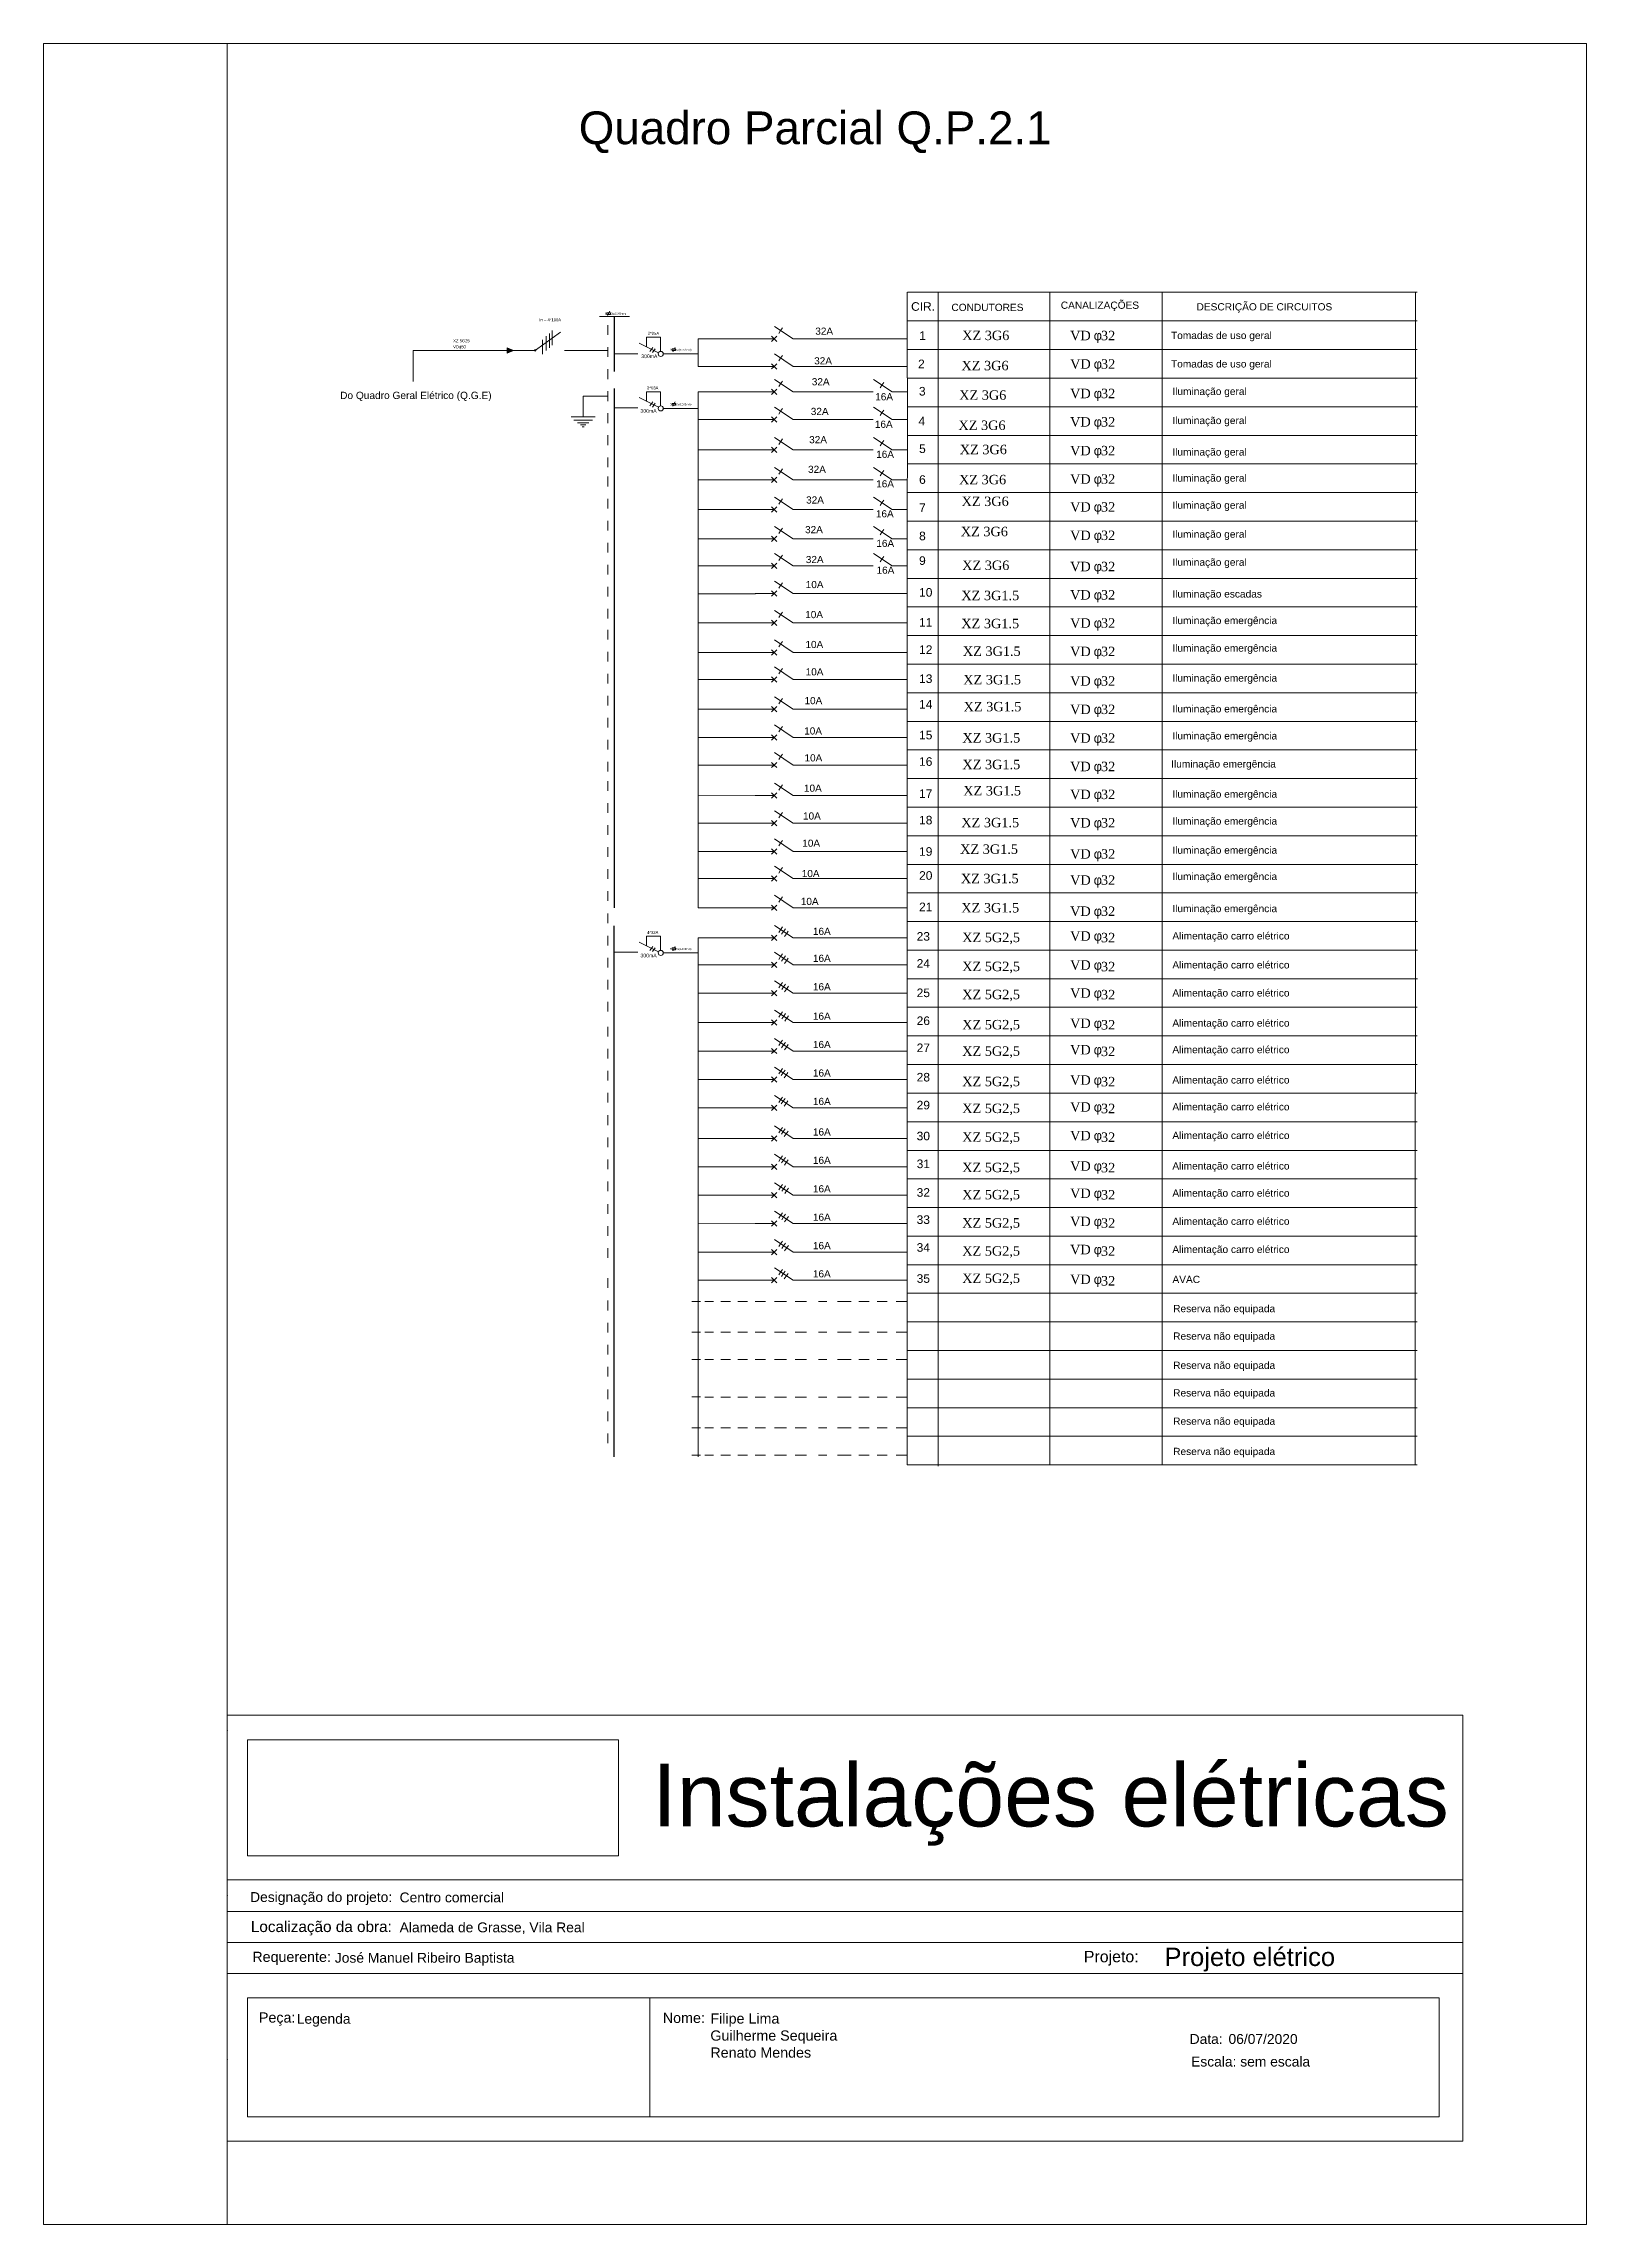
# Model space of a CAD drawing. Extents: x -17539 to 1421, y -3169 to 802964.
# Drawn here: x 628 to 649, y 312.75 to 342.45 of the extents above; entities that cross this region are included whole.
import ezdxf
from ezdxf.enums import TextEntityAlignment as Align

# ---------------------------------------------------------------- set-up
doc = ezdxf.new("R2010")
doc.units = 0
doc.header["$LTSCALE"] = 25
doc.header["$MEASUREMENT"] = 0
doc.linetypes.add('TRACO_PONTO', pattern=[500, 300, -100, 0.1, -99.9])
doc.layers.get('0').update_dxf_attribs({"lineweight": 9})
doc.styles.add('MtXpl_Symbol', font='symbol.ttf')
doc.styles.add('MtXpl_Times_New_Roma', font='times.ttf')
doc.styles.add('ROMANS', font='arial.ttf')
doc.styles.get("Standard").update_dxf_attribs({"font": 'arial.ttf'})

msp = doc.modelspace()

# ---------------------------------------------------------------- texts
for s, height, style, p in [('CIR.', 0.1168, 'ROMANS', (639.81, 338.808)), ('CONDUTORES', 0.0988, 'ROMANS', (640.359, 338.805)), ('CANALIZAÇÕES', 0.09875, 'ROMANS', (641.848, 338.835)), ('DESCRIÇÃO DE CIRCUITOS', 0.09875, 'ROMANS', (643.696, 338.813)), ('In = 4*100A ', 0.04037, 'ROMANS', (634.75, 338.665)), ('32A', 0.0974, 'ROMANS', (638.506, 338.482)), (' VDϕ50', 0.0404, 'ROMANS', (633.561, 338.297)), (' XZ 5G25', 0.0404, 'ROMANS', (633.561, 338.38)), ('2*25A', 0.0404, 'ROMANS', (636.226, 338.481)), ('1', 0.117, 'ROMANS', (639.921, 338.412)), ('XZ 3G6', 0.1285, 'MtXpl_Times_New_Roma', (640.506, 338.409)), ('VD ', 0.1285, 'MtXpl_Times_New_Roma', (641.975, 338.407)), ('f', 0.129, 'MtXpl_Symbol', (642.296, 338.407)), ('32', 0.1285, 'MtXpl_Times_New_Roma', (642.395, 338.407)), ('Tomadas de uso geral', 0.09875, 'ROMANS', (643.348, 338.423)), ('32A', 0.0974, 'ROMANS', (638.491, 338.078)), ('2', 0.117, 'ROMANS', (639.905, 338.026)), ('XZ 3G6', 0.1285, 'MtXpl_Times_New_Roma', (640.496, 337.998)), ('VD ', 0.1285, 'MtXpl_Times_New_Roma', (641.975, 338.02)), ('f', 0.129, 'MtXpl_Symbol', (642.296, 338.02)), ('32', 0.1285, 'MtXpl_Times_New_Roma', (642.395, 338.02)), ('Tomadas de uso geral', 0.09875, 'ROMANS', (643.348, 338.036)), ('Do Quadro Geral Elétrico (Q.G.E)', 0.09875, 'ROMANS', (632.038, 337.607)), ('2*63A', 0.0404, 'ROMANS', (636.216, 337.737)), ('32A', 0.0974, 'ROMANS', (638.459, 337.793)), ('3', 0.117, 'ROMANS', (639.917, 337.654)), ('XZ 3G6', 0.1285, 'MtXpl_Times_New_Roma', (640.465, 337.596)), ('VD ', 0.1285, 'MtXpl_Times_New_Roma', (641.975, 337.618)), ('f', 0.129, 'MtXpl_Symbol', (642.296, 337.618)), ('32', 0.1285, 'MtXpl_Times_New_Roma', (642.395, 337.618)), ('Iluminação geral', 0.09875, 'ROMANS', (643.367, 337.661)), ('32A', 0.0974, 'ROMANS', (638.445, 337.389)), ('16A', 0.0974, 'ROMANS', (639.322, 337.589)), ('32A', 0.0974, 'ROMANS', (638.423, 337.004)), ('16A', 0.0974, 'ROMANS', (639.317, 337.214)), ('4', 0.117, 'ROMANS', (639.911, 337.248)), ('XZ 3G6', 0.1285, 'MtXpl_Times_New_Roma', (640.455, 337.185)), ('VD ', 0.1285, 'MtXpl_Times_New_Roma', (641.975, 337.231)), ('f', 0.129, 'MtXpl_Symbol', (642.296, 337.231)), ('32', 0.1285, 'MtXpl_Times_New_Roma', (642.395, 337.231)), ('Iluminação geral', 0.09875, 'ROMANS', (643.367, 337.265)), ('16A', 0.0974, 'ROMANS', (639.335, 336.805)), ('5', 0.117, 'ROMANS', (639.919, 336.871)), ('XZ 3G6', 0.1285, 'MtXpl_Times_New_Roma', (640.473, 336.855)), ('VD ', 0.1285, 'MtXpl_Times_New_Roma', (641.975, 336.84)), ('f', 0.129, 'MtXpl_Symbol', (642.296, 336.84)), ('32', 0.1285, 'MtXpl_Times_New_Roma', (642.395, 336.84)), ('Iluminação geral', 0.09875, 'ROMANS', (643.367, 336.836)), ('32A', 0.0974, 'ROMANS', (638.408, 336.6)), ('16A', 0.0974, 'ROMANS', (639.335, 336.403)), ('6', 0.117, 'ROMANS', (639.919, 336.451)), ('XZ 3G6', 0.1285, 'MtXpl_Times_New_Roma', (640.463, 336.445)), ('VD ', 0.1285, 'MtXpl_Times_New_Roma', (641.975, 336.453)), ('f', 0.129, 'MtXpl_Symbol', (642.296, 336.453)), ('32', 0.1285, 'MtXpl_Times_New_Roma', (642.395, 336.453)), ('Iluminação geral', 0.09875, 'ROMANS', (643.367, 336.481)), ('32A', 0.0974, 'ROMANS', (638.381, 336.183)), ('XZ 3G6', 0.1285, 'MtXpl_Times_New_Roma', (640.498, 336.149)), ('Iluminação geral', 0.09875, 'ROMANS', (643.367, 336.112)), ('16A', 0.0974, 'ROMANS', (639.331, 335.995)), ('7', 0.117, 'ROMANS', (639.919, 336.067)), ('VD ', 0.1285, 'MtXpl_Times_New_Roma', (641.975, 336.073)), ('f', 0.129, 'MtXpl_Symbol', (642.296, 336.073)), ('32', 0.1285, 'MtXpl_Times_New_Roma', (642.395, 336.073)), ('32A', 0.0974, 'ROMANS', (638.367, 335.779)), ('16A', 0.0974, 'ROMANS', (639.337, 335.592)), ('8', 0.117, 'ROMANS', (639.919, 335.683)), ('XZ 3G6', 0.1285, 'MtXpl_Times_New_Roma', (640.487, 335.738)), ('VD ', 0.1285, 'MtXpl_Times_New_Roma', (641.975, 335.686)), ('f', 0.129, 'MtXpl_Symbol', (642.296, 335.686)), ('32', 0.1285, 'MtXpl_Times_New_Roma', (642.395, 335.686)), ('Iluminação geral', 0.09875, 'ROMANS', (643.367, 335.717)), ('32A', 0.0974, 'ROMANS', (638.377, 335.372)), ('16A', 0.0974, 'ROMANS', (639.34, 335.227)), ('9', 0.117, 'ROMANS', (639.919, 335.347)), ('XZ 3G6', 0.1285, 'MtXpl_Times_New_Roma', (640.506, 335.278)), ('VD ', 0.1285, 'MtXpl_Times_New_Roma', (641.975, 335.261)), ('f', 0.129, 'MtXpl_Symbol', (642.296, 335.261)), ('32', 0.1285, 'MtXpl_Times_New_Roma', (642.395, 335.261)), ('Iluminação geral', 0.09875, 'ROMANS', (643.367, 335.335)), ('10A', 0.0974, 'ROMANS', (638.376, 335.031)), ('10', 0.1168, 'ROMANS', (639.919, 334.915)), ('10A', 0.0974, 'ROMANS', (638.369, 334.622)), ('XZ 3G1.5', 0.1285, 'MtXpl_Times_New_Roma', (640.495, 334.867)), ('VD ', 0.1285, 'MtXpl_Times_New_Roma', (641.975, 334.875)), ('f', 0.129, 'MtXpl_Symbol', (642.296, 334.875)), ('32', 0.1285, 'MtXpl_Times_New_Roma', (642.395, 334.875)), ('Iluminação escadas', 0.09875, 'ROMANS', (643.367, 334.903)), ('11', 0.1168, 'ROMANS', (639.919, 334.507)), ('XZ 3G1.5', 0.1285, 'MtXpl_Times_New_Roma', (640.494, 334.485)), ('VD ', 0.1285, 'MtXpl_Times_New_Roma', (641.975, 334.492)), ('f', 0.129, 'MtXpl_Symbol', (642.296, 334.492)), ('32', 0.1285, 'MtXpl_Times_New_Roma', (642.395, 334.492)), ('Iluminação emergência', 0.09875, 'ROMANS', (643.367, 334.541)), ('10A', 0.0974, 'ROMANS', (638.372, 334.215)), ('12', 0.1168, 'ROMANS', (639.919, 334.135)), ('XZ 3G1.5', 0.1285, 'MtXpl_Times_New_Roma', (640.515, 334.108)), ('VD ', 0.1285, 'MtXpl_Times_New_Roma', (641.975, 334.105)), ('f', 0.129, 'MtXpl_Symbol', (642.296, 334.105)), ('32', 0.1285, 'MtXpl_Times_New_Roma', (642.395, 334.105)), ('Iluminação emergência', 0.09875, 'ROMANS', (643.367, 334.165)), ('10A', 0.0974, 'ROMANS', (638.375, 333.842)), ('13', 0.1168, 'ROMANS', (639.919, 333.739)), ('XZ 3G1.5', 0.1285, 'MtXpl_Times_New_Roma', (640.52, 333.72)), ('VD ', 0.1285, 'MtXpl_Times_New_Roma', (641.975, 333.703)), ('32', 0.1285, 'MtXpl_Times_New_Roma', (642.395, 333.703)), ('Iluminação emergência', 0.09875, 'ROMANS', (643.367, 333.757)), ('10A', 0.0974, 'ROMANS', (638.359, 333.45)), ('f', 0.129, 'MtXpl_Symbol', (642.296, 333.703)), ('14', 0.1168, 'ROMANS', (639.919, 333.391)), ('XZ 3G1.5', 0.1285, 'MtXpl_Times_New_Roma', (640.525, 333.353)), ('VD ', 0.1285, 'MtXpl_Times_New_Roma', (641.975, 333.316)), ('f', 0.129, 'MtXpl_Symbol', (642.296, 333.316)), ('32', 0.1285, 'MtXpl_Times_New_Roma', (642.395, 333.316)), ('Iluminação emergência', 0.09875, 'ROMANS', (643.367, 333.338)), ('10A', 0.0974, 'ROMANS', (638.355, 333.037)), ('15', 0.1168, 'ROMANS', (639.919, 332.971)), ('XZ 3G1.5', 0.1285, 'MtXpl_Times_New_Roma', (640.509, 332.928)), ('VD ', 0.1285, 'MtXpl_Times_New_Roma', (641.975, 332.925)), ('f', 0.129, 'MtXpl_Symbol', (642.296, 332.925)), ('32', 0.1285, 'MtXpl_Times_New_Roma', (642.395, 332.925)), ('Iluminação emergência', 0.09875, 'ROMANS', (643.367, 332.97)), ('10A', 0.0974, 'ROMANS', (638.359, 332.671)), ('16', 0.1168, 'ROMANS', (639.919, 332.611)), ('XZ 3G1.5', 0.1285, 'MtXpl_Times_New_Roma', (640.509, 332.565)), ('VD ', 0.1285, 'MtXpl_Times_New_Roma', (641.975, 332.538)), ('32', 0.1285, 'MtXpl_Times_New_Roma', (642.395, 332.538)), ('Iluminação emergência', 0.09875, 'ROMANS', (643.35, 332.588)), ('10A', 0.0974, 'ROMANS', (638.352, 332.258)), ('f', 0.129, 'MtXpl_Symbol', (642.296, 332.538)), ('17', 0.1168, 'ROMANS', (639.919, 332.175)), ('XZ 3G1.5', 0.1285, 'MtXpl_Times_New_Roma', (640.52, 332.208)), ('VD ', 0.1285, 'MtXpl_Times_New_Roma', (641.975, 332.158)), ('f', 0.129, 'MtXpl_Symbol', (642.296, 332.158)), ('32', 0.1285, 'MtXpl_Times_New_Roma', (642.395, 332.158)), ('Iluminação emergência', 0.09875, 'ROMANS', (643.367, 332.177)), ('10A', 0.0974, 'ROMANS', (638.339, 331.879)), ('18', 0.1168, 'ROMANS', (639.919, 331.813)), ('XZ 3G1.5', 0.1285, 'MtXpl_Times_New_Roma', (640.494, 331.774)), ('VD ', 0.1285, 'MtXpl_Times_New_Roma', (641.975, 331.771)), ('f', 0.129, 'MtXpl_Symbol', (642.296, 331.771)), ('32', 0.1285, 'MtXpl_Times_New_Roma', (642.395, 331.771)), ('Iluminação emergência', 0.09875, 'ROMANS', (643.367, 331.809)), ('10A', 0.0974, 'ROMANS', (638.329, 331.509)), ('19', 0.1168, 'ROMANS', (639.919, 331.386)), ('XZ 3G1.5', 0.1285, 'MtXpl_Times_New_Roma', (640.478, 331.412)), ('VD ', 0.1285, 'MtXpl_Times_New_Roma', (641.975, 331.347)), ('32', 0.1285, 'MtXpl_Times_New_Roma', (642.395, 331.347)), ('Iluminação emergência', 0.09875, 'ROMANS', (643.367, 331.413)), ('10A', 0.0974, 'ROMANS', (638.322, 331.095)), ('20', 0.1168, 'ROMANS', (639.919, 331.059)), ('f', 0.129, 'MtXpl_Symbol', (642.296, 331.347)), ('Iluminação emergência', 0.09875, 'ROMANS', (643.367, 331.055)), ('XZ 3G1.5', 0.1285, 'MtXpl_Times_New_Roma', (640.488, 331.012)), ('VD ', 0.1285, 'MtXpl_Times_New_Roma', (641.975, 330.991)), ('f', 0.129, 'MtXpl_Symbol', (642.296, 330.991)), ('32', 0.1285, 'MtXpl_Times_New_Roma', (642.395, 330.991)), ('10A', 0.0974, 'ROMANS', (638.309, 330.716)), ('21', 0.1168, 'ROMANS', (639.919, 330.631)), ('XZ 3G1.5', 0.1285, 'MtXpl_Times_New_Roma', (640.494, 330.614)), ('VD ', 0.1285, 'MtXpl_Times_New_Roma', (641.975, 330.567)), ('f', 0.129, 'MtXpl_Symbol', (642.296, 330.567)), ('32', 0.1285, 'MtXpl_Times_New_Roma', (642.395, 330.567)), ('Iluminação emergência', 0.09875, 'ROMANS', (643.367, 330.618)), ('4*32A', 0.0404, 'ROMANS', (636.216, 330.321)), ('16A', 0.0974, 'ROMANS', (638.474, 330.308)), ('23', 0.1168, 'ROMANS', (639.886, 330.23)), ('XZ 5G2,5', 0.1285, 'MtXpl_Times_New_Roma', (640.506, 330.21)), ('VD ', 0.1285, 'MtXpl_Times_New_Roma', (641.975, 330.229)), ('f', 0.129, 'MtXpl_Symbol', (642.296, 330.229)), ('32', 0.1285, 'MtXpl_Times_New_Roma', (642.395, 330.208)), ('Alimentação carro elétrico', 0.09875, 'ROMANS', (643.367, 330.246)), ('16A', 0.0974, 'ROMANS', (638.474, 329.941)), ('24', 0.1168, 'ROMANS', (639.886, 329.861)), ('XZ 5G2,5', 0.1285, 'MtXpl_Times_New_Roma', (640.506, 329.815)), ('VD ', 0.1285, 'MtXpl_Times_New_Roma', (641.975, 329.834)), ('f', 0.129, 'MtXpl_Symbol', (642.296, 329.834)), ('32', 0.1285, 'MtXpl_Times_New_Roma', (642.395, 329.813)), ('Alimentação carro elétrico', 0.09875, 'ROMANS', (643.367, 329.851)), ('16A', 0.0974, 'ROMANS', (638.474, 329.554)), ('25', 0.1168, 'ROMANS', (639.886, 329.461)), ('XZ 5G2,5', 0.1285, 'MtXpl_Times_New_Roma', (640.506, 329.433)), ('VD ', 0.1285, 'MtXpl_Times_New_Roma', (641.975, 329.452)), ('f', 0.129, 'MtXpl_Symbol', (642.296, 329.452)), ('32', 0.1285, 'MtXpl_Times_New_Roma', (642.395, 329.431)), ('Alimentação carro elétrico', 0.09875, 'ROMANS', (643.367, 329.469)), ('16A', 0.0974, 'ROMANS', (638.474, 329.153)), ('26', 0.1168, 'ROMANS', (639.886, 329.081)), ('XZ 5G2,5', 0.1285, 'MtXpl_Times_New_Roma', (640.506, 329.022)), ('VD ', 0.1285, 'MtXpl_Times_New_Roma', (641.975, 329.041)), ('f', 0.129, 'MtXpl_Symbol', (642.296, 329.041)), ('32', 0.1285, 'MtXpl_Times_New_Roma', (642.395, 329.02)), ('Alimentação carro elétrico', 0.09875, 'ROMANS', (643.367, 329.059)), ('16A', 0.0974, 'ROMANS', (638.474, 328.767)), ('27', 0.1168, 'ROMANS', (639.886, 328.712)), ('XZ 5G2,5', 0.1285, 'MtXpl_Times_New_Roma', (640.506, 328.661)), ('VD ', 0.1285, 'MtXpl_Times_New_Roma', (641.975, 328.68)), ('f', 0.129, 'MtXpl_Symbol', (642.296, 328.68)), ('32', 0.1285, 'MtXpl_Times_New_Roma', (642.395, 328.658)), ('Alimentação carro elétrico', 0.09875, 'ROMANS', (643.367, 328.697)), ('16A', 0.0974, 'ROMANS', (638.474, 328.379)), ('28', 0.1168, 'ROMANS', (639.886, 328.312)), ('XZ 5G2,5', 0.1285, 'MtXpl_Times_New_Roma', (640.506, 328.248)), ('VD ', 0.1285, 'MtXpl_Times_New_Roma', (641.975, 328.267)), ('f', 0.129, 'MtXpl_Symbol', (642.296, 328.267)), ('32', 0.1285, 'MtXpl_Times_New_Roma', (642.395, 328.246)), ('Alimentação carro elétrico', 0.09875, 'ROMANS', (643.367, 328.284)), ('16A', 0.0974, 'ROMANS', (638.474, 327.992)), ('29', 0.1168, 'ROMANS', (639.886, 327.932)), ('XZ 5G2,5', 0.1285, 'MtXpl_Times_New_Roma', (640.506, 327.882)), ('VD ', 0.1285, 'MtXpl_Times_New_Roma', (641.975, 327.901)), ('f', 0.129, 'MtXpl_Symbol', (642.296, 327.901)), ('32', 0.1285, 'MtXpl_Times_New_Roma', (642.395, 327.88)), ('Alimentação carro elétrico', 0.09875, 'ROMANS', (643.367, 327.918)), ('16A', 0.0974, 'ROMANS', (638.474, 327.576)), ('30', 0.1168, 'ROMANS', (639.886, 327.511)), ('XZ 5G2,5', 0.1285, 'MtXpl_Times_New_Roma', (640.506, 327.491)), ('VD ', 0.1285, 'MtXpl_Times_New_Roma', (641.975, 327.511)), ('f', 0.129, 'MtXpl_Symbol', (642.296, 327.511)), ('32', 0.1285, 'MtXpl_Times_New_Roma', (642.395, 327.489)), ('Alimentação carro elétrico', 0.09875, 'ROMANS', (643.367, 327.528)), ('16A', 0.0974, 'ROMANS', (638.474, 327.19)), ('31', 0.1168, 'ROMANS', (639.886, 327.132)), ('XZ 5G2,5', 0.1285, 'MtXpl_Times_New_Roma', (640.506, 327.077)), ('VD ', 0.1285, 'MtXpl_Times_New_Roma', (641.975, 327.096)), ('f', 0.129, 'MtXpl_Symbol', (642.296, 327.096)), ('32', 0.1285, 'MtXpl_Times_New_Roma', (642.395, 327.075)), ('Alimentação carro elétrico', 0.09875, 'ROMANS', (643.367, 327.113)), ('16A', 0.0974, 'ROMANS', (638.474, 326.802)), ('32', 0.1168, 'ROMANS', (639.886, 326.742)), ('XZ 5G2,5', 0.1285, 'MtXpl_Times_New_Roma', (640.506, 326.707)), ('VD ', 0.1285, 'MtXpl_Times_New_Roma', (641.975, 326.726)), ('f', 0.129, 'MtXpl_Symbol', (642.296, 326.726)), ('32', 0.1285, 'MtXpl_Times_New_Roma', (642.395, 326.705)), ('Alimentação carro elétrico', 0.09875, 'ROMANS', (643.367, 326.743)), ('16A', 0.0974, 'ROMANS', (638.474, 326.415)), ('33', 0.1168, 'ROMANS', (639.886, 326.372)), ('XZ 5G2,5', 0.1285, 'MtXpl_Times_New_Roma', (640.506, 326.322)), ('VD ', 0.1285, 'MtXpl_Times_New_Roma', (641.975, 326.342)), ('f', 0.129, 'MtXpl_Symbol', (642.296, 326.342)), ('32', 0.1285, 'MtXpl_Times_New_Roma', (642.395, 326.32)), ('Alimentação carro elétrico', 0.09875, 'ROMANS', (643.367, 326.359)), ('16A', 0.0974, 'ROMANS', (638.474, 326.028)), ('34', 0.1168, 'ROMANS', (639.886, 325.993)), ('XZ 5G2,5', 0.1285, 'MtXpl_Times_New_Roma', (640.506, 325.94)), ('VD ', 0.1285, 'MtXpl_Times_New_Roma', (641.975, 325.959)), ('f', 0.129, 'MtXpl_Symbol', (642.296, 325.959)), ('32', 0.1285, 'MtXpl_Times_New_Roma', (642.395, 325.938)), ('Alimentação carro elétrico', 0.09875, 'ROMANS', (643.367, 325.976)), ('16A', 0.0974, 'ROMANS', (638.474, 325.644)), ('35', 0.1168, 'ROMANS', (639.886, 325.57)), ('XZ 5G2,5', 0.1285, 'MtXpl_Times_New_Roma', (640.506, 325.568)), ('VD ', 0.1285, 'MtXpl_Times_New_Roma', (641.975, 325.554)), ('f', 0.129, 'MtXpl_Symbol', (642.296, 325.554)), ('32', 0.1285, 'MtXpl_Times_New_Roma', (642.395, 325.533)), ('AVAC', 0.0988, 'ROMANS', (643.368, 325.567)), ('Reserva não equipada', 0.09875, 'ROMANS', (643.378, 325.17)), ('Reserva não equipada', 0.09875, 'ROMANS', (643.378, 324.795)), ('Reserva não equipada', 0.09875, 'ROMANS', (643.378, 324.398)), ('Reserva não equipada', 0.09875, 'ROMANS', (643.378, 324.022)), ('Reserva não equipada', 0.09875, 'ROMANS', (643.378, 323.636)), ('Reserva não equipada', 0.09875, 'ROMANS', (643.378, 323.224))]:
    msp.add_text(s, height=height, dxfattribs=dict(style=style)).set_placement(p)
at = {"style": 'ROMANS'}
for s, p in [('5      Cu(20X5mm)', (635.788, 338.769)), ('3      Cu(12X2mm)', (636.675, 338.277)), ('3      Cu(12X2mm)', (636.675, 337.534)), ('5      Cu(12X2mm)', (636.675, 330.117))]:
    msp.add_text(s, height=0.02538, dxfattribs=at).set_placement(p, align=Align.MIDDLE_CENTER)
at = {"attachment_point": 1}
for s, width, gutter_width, heights, insert, char_height in [('Quadro Parcial Q.P.2.1', 11.85459, 2.229, [1.009], (635.286, 341.523), 0.44575), ('Filipe Lima\\PGuilherme Sequeira\\PRenato Mendes', 1.91251, 0.695, [1.016], (637.078, 315.62), 0.13907)]:
    msp.add_mtext_dynamic_manual_height_columns(s, width=width, gutter_width=gutter_width, heights=heights, dxfattribs=dict(at, insert=insert, char_height=char_height))
for s, insert, char_height, width in [('300mA', (636.137, 338.213), 0.0496, 0.08125), ('300mA', (636.127, 337.469), 0.0496, 0.08125), ('300mA', (636.127, 330.052), 0.0496, 0.08125), ('Instalações elétricas', (636.288, 319.023), 0.85663, 10.8783), ('Designação do projeto:', (630.813, 317.272), 0.1346, 2.08364), ('Centro comercial', (632.848, 317.267), 0.1346, 2.08364), ('Localização da obra:', (630.823, 316.877), 0.14887, 2.30464), ('Alameda de Grasse, Vila Real', (632.848, 316.859), 0.1346, 2.83899), ('Requerente:', (630.843, 316.46), 0.13907, 2.15283), ('José Manuel Ribeiro Baptista', (631.966, 316.445), 0.1346, 2.83899), ('Projeto:', (642.162, 316.472), 0.1549, 2.39854), ('Projeto elétrico', (643.259, 316.515), 0.24933, 3.85974), ('Peça:', (630.933, 315.634), 0.1391, 2.15283), ('Legenda', (631.448, 315.614), 0.1346, 2.83899), ('Nome:', (636.431, 315.629), 0.1391, 0.56614), ('Data:', (643.602, 315.339), 0.1346, 2.08364), ('06/07/2020', (644.131, 315.339), 0.1346, 2.08364), ('Escala:', (643.622, 315.031), 0.1346, 2.08364), ('sem escala', (644.291, 315.031), 0.1346, 2.08364)]:
    msp.add_mtext(s, dxfattribs=dict(at, insert=insert, char_height=char_height, width=width))

# ---------------------------------------------------------------- hatches: boundary and pattern name
h = msp.add_hatch(color=256)
h.dxf.hatch_style = 1
h.paths.add_polyline_path([(634.311, 338.303), (634.311, 338.231), (634.396, 338.269)])

# ---------------------------------------------------------------- linework, layer by layer
for p, q in [((628.002, 342.447), (628.002, 312.747)), ((628.002, 342.447), (649.002, 342.447)), ((630.502, 342.447), (630.502, 312.747)), ((649.002, 342.447), (649.002, 312.747)), ((639.759, 339.061), (639.76, 336.722)), ((639.76, 339.061), (646.701, 339.061)), ((640.179, 339.063), (640.179, 336.722)), ((641.701, 339.051), (641.701, 336.722)), ((643.23, 339.061), (643.23, 336.722)), ((646.675, 339.061), (646.675, 336.722)), ((635.571, 338.732), (635.975, 338.732)), ((635.717, 338.782), (635.669, 338.782)), ((635.669, 338.758), (635.669, 338.782)), ((635.669, 338.758), (635.717, 338.758)), ((635.679, 338.743), (635.71, 338.802)), ((635.68, 338.612), (635.68, 338.479)), ((635.717, 338.758), (635.717, 338.782)), ((638.207, 338.427), (637.95, 338.596)), ((639.76, 338.67), (646.701, 338.67)), ((639.98, 338.67), (646.701, 338.67)), ((634.311, 338.303), (634.311, 338.231)), ((634.311, 338.303), (634.396, 338.269)), ((634.696, 338.274), (635.04, 338.519)), ((634.795, 338.414), (634.795, 338.216)), ((634.842, 338.464), (634.842, 338.265)), ((634.886, 338.501), (634.886, 338.302)), ((634.926, 338.538), (634.926, 338.339)), ((635.68, 338.312), (635.68, 338.179)), ((636.371, 338.235), (636.107, 338.366)), ((636.21, 338.315), (636.21, 338.447)), ((636.21, 338.447), (636.401, 338.447)), ((636.293, 338.31), (636.252, 338.253)), ((636.326, 338.291), (636.291, 338.238)), ((636.401, 338.447), (636.401, 338.254)), ((636.605, 338.29), (636.557, 338.29)), ((636.557, 338.266), (636.557, 338.29)), ((636.567, 338.251), (636.598, 338.31)), ((636.604, 338.267), (636.604, 338.291)), ((636.913, 338.426), (637.691, 338.427)), ((636.913, 338.426), (636.913, 338.051)), ((637.689, 338.427), (637.946, 338.427)), ((637.946, 338.427), (637.911, 338.463)), ((637.946, 338.427), (637.911, 338.391)), ((637.923, 338.404), (637.923, 338.404)), ((637.923, 338.404), (637.923, 338.404)), ((637.923, 338.404), (637.923, 338.404)), ((637.923, 338.404), (637.923, 338.404)), ((637.946, 338.427), (637.983, 338.463)), ((637.946, 338.427), (637.983, 338.391)), ((638.034, 338.538), (638.009, 338.501)), ((638.034, 338.538), (638.06, 338.574)), ((638.207, 338.427), (638.451, 338.427)), ((639.76, 338.427), (638.451, 338.427)), ((634.311, 338.269), (633.031, 338.269)), ((633.031, 338.269), (633.031, 337.843)), ((634.311, 338.231), (634.396, 338.269)), ((634.552, 338.269), (634.396, 338.269)), ((635.68, 338.012), (635.68, 337.879)), ((635.766, 338.224), (636.089, 338.224)), ((636.436, 338.22), (636.913, 338.22)), ((636.557, 338.266), (636.604, 338.267)), ((636.913, 338.051), (637.691, 338.051)), ((637.689, 338.051), (637.946, 338.051)), ((637.946, 338.051), (637.911, 338.087)), ((637.946, 338.051), (637.911, 338.016)), ((637.923, 338.028), (637.923, 338.028)), ((637.923, 338.028), (637.923, 338.028)), ((637.923, 338.028), (637.923, 338.028)), ((637.923, 338.028), (637.923, 338.028)), ((637.946, 338.051), (637.983, 338.087)), ((637.946, 338.051), (637.983, 338.015)), ((638.207, 338.051), (637.95, 338.221)), ((638.034, 338.162), (638.009, 338.125)), ((638.034, 338.162), (638.06, 338.199)), ((638.207, 338.051), (638.451, 338.051)), ((639.76, 338.051), (638.451, 338.051)), ((639.76, 338.281), (646.701, 338.281)), ((635.68, 337.712), (635.68, 337.579)), ((636.21, 337.574), (636.21, 337.706)), ((636.21, 337.706), (636.401, 337.706)), ((636.401, 337.706), (636.401, 337.514)), ((636.913, 337.703), (637.691, 337.703)), ((636.913, 337.703), (636.913, 330.676)), ((637.689, 337.704), (637.946, 337.704)), ((637.946, 337.704), (637.911, 337.74)), ((637.946, 337.704), (637.911, 337.668)), ((637.946, 337.704), (637.983, 337.74)), ((637.946, 337.704), (637.983, 337.668)), ((638.207, 337.704), (637.95, 337.873)), ((638.034, 337.814), (638.009, 337.778)), ((638.034, 337.814), (638.06, 337.851)), ((638.207, 337.704), (638.451, 337.704)), ((639.293, 337.704), (638.451, 337.704)), ((639.554, 337.704), (639.297, 337.873)), ((639.414, 337.795), (639.388, 337.758)), ((639.414, 337.795), (639.44, 337.832)), ((639.554, 337.704), (639.762, 337.704)), ((639.76, 337.892), (646.701, 337.892)), ((635.348, 337.362), (635.348, 337.646)), ((635.68, 337.646), (635.348, 337.646)), ((635.68, 337.412), (635.68, 337.279)), ((635.768, 337.488), (636.089, 337.488)), ((636.371, 337.494), (636.107, 337.625)), ((636.293, 337.569), (636.252, 337.512)), ((636.326, 337.55), (636.291, 337.497)), ((636.436, 337.479), (636.913, 337.479)), ((636.605, 337.547), (636.557, 337.547)), ((636.557, 337.523), (636.557, 337.547)), ((636.557, 337.523), (636.604, 337.523)), ((636.567, 337.508), (636.598, 337.567)), ((636.604, 337.523), (636.604, 337.547)), ((637.923, 337.68), (637.923, 337.68)), ((637.923, 337.68), (637.923, 337.68)), ((637.923, 337.68), (637.923, 337.68)), ((637.923, 337.68), (637.923, 337.68)), ((638.207, 337.328), (637.95, 337.497)), ((638.034, 337.439), (638.009, 337.402)), ((638.034, 337.439), (638.06, 337.476)), ((639.554, 337.328), (639.297, 337.497)), ((639.414, 337.419), (639.388, 337.383)), ((639.414, 337.419), (639.44, 337.456)), ((639.76, 337.502), (646.702, 337.502)), ((635.184, 337.362), (635.512, 337.362)), ((635.219, 337.319), (635.475, 337.319)), ((635.267, 337.284), (635.424, 337.284)), ((635.31, 337.254), (635.381, 337.254)), ((635.335, 337.226), (635.359, 337.226)), ((635.68, 337.112), (635.68, 336.979)), ((636.913, 337.328), (637.946, 337.328)), ((637.946, 337.328), (637.911, 337.364)), ((637.946, 337.328), (637.911, 337.292)), ((637.923, 337.305), (637.923, 337.305)), ((637.923, 337.305), (637.923, 337.305)), ((637.923, 337.305), (637.923, 337.305)), ((637.923, 337.305), (637.923, 337.305)), ((637.946, 337.328), (637.983, 337.364)), ((637.946, 337.328), (637.983, 337.292)), ((638.207, 337.328), (638.451, 337.328)), ((639.293, 337.328), (638.451, 337.328)), ((639.554, 337.328), (639.76, 337.328)), ((639.76, 337.111), (646.701, 337.111)), ((635.68, 336.812), (635.68, 336.679)), ((636.913, 336.913), (637.691, 336.914)), ((637.689, 336.914), (637.946, 336.914)), ((637.946, 336.914), (637.911, 336.95)), ((637.946, 336.914), (637.911, 336.878)), ((637.923, 336.891), (637.923, 336.891)), ((637.923, 336.891), (637.923, 336.891)), ((637.923, 336.891), (637.923, 336.891)), ((637.923, 336.891), (637.923, 336.891)), ((637.946, 336.914), (637.983, 336.95)), ((637.946, 336.914), (637.983, 336.878)), ((638.207, 336.914), (637.95, 337.083)), ((638.034, 337.025), (638.009, 336.988)), ((638.034, 337.025), (638.06, 337.062)), ((638.207, 336.914), (638.451, 336.914)), ((639.293, 336.914), (638.451, 336.914)), ((639.554, 336.914), (639.297, 337.083)), ((639.414, 337.005), (639.388, 336.968)), ((639.414, 337.005), (639.44, 337.042)), ((639.554, 336.914), (639.759, 336.914)), ((635.68, 336.549), (635.68, 336.417)), ((636.913, 336.506), (637.691, 336.506)), ((637.689, 336.507), (637.946, 336.507)), ((637.946, 336.507), (637.911, 336.543)), ((637.946, 336.507), (637.911, 336.471)), ((637.946, 336.507), (637.983, 336.543)), ((637.946, 336.507), (637.983, 336.47)), ((638.207, 336.507), (637.95, 336.676)), ((638.034, 336.617), (638.009, 336.581)), ((638.034, 336.617), (638.06, 336.654)), ((638.207, 336.507), (638.451, 336.507)), ((639.293, 336.507), (638.451, 336.507)), ((639.554, 336.507), (639.297, 336.676)), ((639.414, 336.598), (639.388, 336.561)), ((639.414, 336.598), (639.44, 336.634)), ((639.554, 336.507), (639.76, 336.507)), ((639.76, 336.722), (639.759, 336.332)), ((639.76, 336.722), (646.701, 336.722)), ((640.179, 336.722), (640.179, 336.314)), ((641.701, 336.722), (641.701, 336.332)), ((643.23, 336.722), (643.23, 336.332)), ((646.675, 336.722), (646.675, 336.332)), ((635.68, 336.249), (635.68, 336.117)), ((637.923, 336.483), (637.923, 336.483)), ((637.923, 336.483), (637.923, 336.483)), ((637.923, 336.483), (637.923, 336.483)), ((637.923, 336.483), (637.923, 336.483)), ((638.207, 336.101), (637.95, 336.27)), ((638.034, 336.211), (638.009, 336.175)), ((638.034, 336.211), (638.06, 336.248)), ((639.554, 336.101), (639.297, 336.27)), ((639.414, 336.192), (639.44, 336.228)), ((639.759, 336.332), (639.759, 335.943)), ((639.76, 336.332), (646.702, 336.332)), ((640.179, 336.332), (640.179, 335.924)), ((641.701, 336.332), (641.701, 335.943)), ((643.23, 336.332), (643.23, 335.943)), ((646.675, 336.332), (646.675, 335.943)), ((635.68, 335.949), (635.68, 335.817)), ((636.913, 336.1), (637.691, 336.1)), ((637.689, 336.101), (637.946, 336.101)), ((637.946, 336.101), (637.911, 336.137)), ((637.946, 336.101), (637.911, 336.065)), ((637.923, 336.077), (637.923, 336.077)), ((637.923, 336.077), (637.923, 336.077)), ((637.923, 336.077), (637.923, 336.077)), ((637.923, 336.077), (637.923, 336.077)), ((637.946, 336.101), (637.983, 336.137)), ((637.946, 336.101), (637.983, 336.064)), ((638.207, 336.101), (638.451, 336.101)), ((639.293, 336.101), (638.451, 336.101)), ((639.414, 336.192), (639.388, 336.155)), ((639.554, 336.101), (639.759, 336.101)), ((639.759, 335.943), (646.702, 335.943)), ((639.759, 335.943), (639.759, 335.553)), ((640.179, 335.943), (640.179, 335.535)), ((641.701, 335.943), (641.701, 335.553)), ((643.23, 335.943), (643.23, 335.553)), ((646.675, 335.943), (646.675, 335.553)), ((635.68, 335.649), (635.68, 335.517)), ((636.913, 335.701), (637.691, 335.702)), ((637.689, 335.702), (637.946, 335.702)), ((637.946, 335.702), (637.911, 335.738)), ((637.946, 335.702), (637.911, 335.666)), ((637.923, 335.679), (637.923, 335.679)), ((637.923, 335.679), (637.923, 335.679)), ((637.923, 335.679), (637.923, 335.679)), ((637.923, 335.679), (637.923, 335.679)), ((637.946, 335.702), (637.983, 335.738)), ((637.946, 335.702), (637.983, 335.666)), ((638.207, 335.702), (637.95, 335.871)), ((638.034, 335.813), (638.009, 335.776)), ((638.034, 335.813), (638.06, 335.849)), ((638.207, 335.702), (638.451, 335.702)), ((639.293, 335.702), (638.451, 335.702)), ((639.554, 335.702), (639.297, 335.871)), ((639.414, 335.793), (639.388, 335.756)), ((639.414, 335.793), (639.44, 335.83)), ((639.554, 335.702), (639.759, 335.702)), ((635.68, 335.349), (635.68, 335.217)), ((636.913, 335.334), (637.691, 335.334)), ((637.689, 335.335), (637.946, 335.335)), ((637.946, 335.335), (637.911, 335.371)), ((637.946, 335.335), (637.911, 335.299)), ((637.946, 335.335), (637.983, 335.371)), ((637.946, 335.335), (637.983, 335.298)), ((638.207, 335.335), (637.95, 335.504)), ((638.034, 335.445), (638.009, 335.409)), ((638.034, 335.445), (638.06, 335.482)), ((638.207, 335.335), (638.451, 335.335)), ((639.293, 335.335), (638.451, 335.335)), ((639.554, 335.335), (639.297, 335.504)), ((639.414, 335.426), (639.388, 335.389)), ((639.414, 335.426), (639.44, 335.462)), ((639.554, 335.335), (639.758, 335.335)), ((639.759, 335.553), (646.702, 335.553)), ((639.759, 335.553), (639.759, 335.164)), ((640.179, 335.553), (640.179, 335.145)), ((641.701, 335.553), (641.701, 335.164)), ((643.23, 335.553), (643.23, 335.164)), ((646.675, 335.553), (646.675, 335.164)), ((635.68, 335.049), (635.68, 334.917)), ((637.923, 335.311), (637.923, 335.311)), ((637.923, 335.311), (637.923, 335.311)), ((637.923, 335.311), (637.923, 335.311)), ((637.923, 335.311), (637.923, 335.311)), ((638.207, 334.956), (637.95, 335.125)), ((638.034, 335.067), (638.009, 335.03)), ((638.034, 335.067), (638.06, 335.103)), ((639.759, 335.164), (646.701, 335.164)), ((639.759, 335.164), (639.759, 334.774)), ((640.179, 335.164), (640.179, 334.756)), ((641.701, 335.164), (641.701, 334.774)), ((643.23, 335.164), (643.23, 334.774)), ((646.675, 335.164), (646.675, 334.774)), ((635.68, 334.749), (635.68, 334.617)), ((636.913, 334.955), (637.691, 334.955)), ((637.689, 334.956), (637.946, 334.956)), ((637.946, 334.956), (637.911, 334.992)), ((637.946, 334.956), (637.911, 334.92)), ((637.923, 334.932), (637.923, 334.932)), ((637.923, 334.932), (637.923, 334.932)), ((637.923, 334.932), (637.923, 334.932)), ((637.923, 334.932), (637.923, 334.932)), ((637.946, 334.956), (637.983, 334.992)), ((637.946, 334.956), (637.983, 334.92)), ((638.207, 334.557), (637.95, 334.727)), ((638.207, 334.956), (638.451, 334.956)), ((639.761, 334.956), (638.451, 334.956)), ((639.759, 334.774), (646.701, 334.774)), ((639.759, 334.774), (639.759, 334.385)), ((640.179, 334.774), (640.179, 334.367)), ((641.701, 334.774), (641.701, 334.385)), ((643.23, 334.774), (643.23, 334.385)), ((646.675, 334.774), (646.675, 334.385)), ((635.68, 334.465), (635.68, 334.332)), ((636.913, 334.557), (637.691, 334.557)), ((637.689, 334.557), (637.946, 334.557)), ((637.946, 334.557), (637.911, 334.593)), ((637.946, 334.557), (637.911, 334.521)), ((637.923, 334.534), (637.923, 334.534)), ((637.923, 334.534), (637.923, 334.534)), ((637.923, 334.534), (637.923, 334.534)), ((637.923, 334.534), (637.923, 334.534)), ((637.946, 334.557), (637.983, 334.593)), ((637.946, 334.557), (637.983, 334.521)), ((638.034, 334.668), (638.009, 334.631)), ((638.034, 334.668), (638.06, 334.705)), ((638.207, 334.557), (638.451, 334.557)), ((639.761, 334.557), (638.451, 334.557)), ((635.68, 334.165), (635.68, 334.032)), ((636.913, 334.156), (637.691, 334.156)), ((637.689, 334.156), (637.946, 334.156)), ((637.946, 334.156), (637.911, 334.192)), ((637.946, 334.156), (637.911, 334.12)), ((637.923, 334.133), (637.923, 334.133)), ((637.923, 334.133), (637.923, 334.133)), ((637.923, 334.133), (637.923, 334.133)), ((637.923, 334.133), (637.923, 334.133)), ((637.946, 334.156), (637.983, 334.192)), ((637.946, 334.156), (637.983, 334.12)), ((638.207, 334.156), (637.95, 334.325)), ((638.034, 334.267), (638.009, 334.23)), ((638.034, 334.267), (638.06, 334.304)), ((638.207, 334.156), (638.451, 334.156)), ((639.761, 334.156), (638.451, 334.156)), ((639.759, 334.385), (646.701, 334.385)), ((639.759, 334.385), (639.759, 333.995)), ((640.179, 334.385), (640.179, 333.977)), ((641.701, 334.385), (641.701, 333.995)), ((643.23, 334.385), (643.23, 333.995)), ((646.675, 334.385), (646.675, 333.995)), ((635.68, 333.865), (635.68, 333.732)), ((638.207, 333.788), (637.95, 333.957)), ((638.034, 333.898), (638.009, 333.862)), ((638.034, 333.898), (638.06, 333.935)), ((639.759, 333.995), (646.701, 333.995)), ((639.759, 333.995), (639.759, 333.606)), ((640.179, 333.995), (640.179, 333.588)), ((641.701, 333.995), (641.701, 333.606)), ((643.23, 333.995), (643.23, 333.606)), ((646.675, 333.995), (646.675, 333.606)), ((635.68, 333.565), (635.68, 333.432)), ((636.913, 333.787), (637.691, 333.787)), ((637.689, 333.788), (637.946, 333.788)), ((637.946, 333.788), (637.911, 333.824)), ((637.946, 333.788), (637.911, 333.752)), ((637.923, 333.764), (637.923, 333.764)), ((637.923, 333.764), (637.923, 333.764)), ((637.923, 333.764), (637.923, 333.764)), ((637.923, 333.764), (637.923, 333.764)), ((637.946, 333.788), (637.983, 333.824)), ((637.946, 333.788), (637.983, 333.751)), ((638.207, 333.382), (637.95, 333.551)), ((638.207, 333.788), (638.451, 333.788)), ((639.761, 333.788), (638.451, 333.788)), ((639.759, 333.606), (646.701, 333.606)), ((639.759, 333.606), (639.759, 333.216)), ((640.179, 333.606), (640.179, 333.198)), ((641.701, 333.606), (641.701, 333.216)), ((643.23, 333.606), (643.23, 333.216)), ((646.675, 333.606), (646.675, 333.216)), ((635.68, 333.265), (635.68, 333.132)), ((636.913, 333.381), (637.691, 333.381)), ((637.689, 333.382), (637.946, 333.382)), ((637.946, 333.382), (637.911, 333.418)), ((637.946, 333.382), (637.911, 333.346)), ((637.923, 333.358), (637.923, 333.358)), ((637.923, 333.358), (637.923, 333.358)), ((637.923, 333.358), (637.923, 333.358)), ((637.923, 333.358), (637.923, 333.358)), ((637.946, 333.382), (637.983, 333.418)), ((637.946, 333.382), (637.983, 333.345)), ((638.034, 333.492), (638.009, 333.456)), ((638.034, 333.492), (638.06, 333.529)), ((638.207, 333.382), (638.451, 333.382)), ((639.761, 333.382), (638.451, 333.382)), ((635.68, 332.965), (635.68, 332.832)), ((636.913, 332.997), (637.691, 332.998)), ((637.689, 332.998), (637.946, 332.998)), ((637.946, 332.998), (637.911, 333.034)), ((637.946, 332.998), (637.911, 332.962)), ((637.923, 332.975), (637.923, 332.975)), ((637.923, 332.975), (637.923, 332.975)), ((637.923, 332.975), (637.923, 332.975)), ((637.923, 332.975), (637.923, 332.975)), ((637.946, 332.998), (637.983, 333.034)), ((637.946, 332.998), (637.983, 332.962)), ((638.207, 332.998), (637.95, 333.167)), ((638.034, 333.109), (638.009, 333.072)), ((638.034, 333.109), (638.06, 333.145)), ((638.207, 332.998), (638.451, 332.998)), ((639.761, 332.998), (638.451, 332.998)), ((639.759, 333.216), (646.701, 333.216)), ((639.759, 333.216), (639.759, 332.827)), ((640.179, 333.216), (640.179, 332.809)), ((641.701, 333.216), (641.701, 332.827)), ((643.23, 333.216), (643.23, 332.827)), ((646.675, 333.216), (646.675, 332.827)), ((635.68, 332.665), (635.68, 332.532)), ((637.946, 332.622), (637.911, 332.658)), ((637.946, 332.622), (637.983, 332.658)), ((638.207, 332.622), (637.95, 332.791)), ((638.034, 332.733), (638.009, 332.696)), ((638.034, 332.733), (638.06, 332.769)), ((639.759, 332.827), (646.701, 332.827)), ((639.759, 332.827), (639.759, 332.437)), ((640.179, 332.827), (640.179, 332.419)), ((641.701, 332.827), (641.701, 332.437)), ((643.23, 332.827), (643.23, 332.437)), ((646.675, 332.827), (646.675, 332.437)), ((635.68, 332.402), (635.68, 332.27)), ((636.913, 332.621), (637.691, 332.622)), ((637.689, 332.622), (637.946, 332.622)), ((637.946, 332.622), (637.911, 332.586)), ((637.923, 332.599), (637.923, 332.599)), ((637.923, 332.599), (637.923, 332.599)), ((637.923, 332.599), (637.923, 332.599)), ((637.923, 332.599), (637.923, 332.599)), ((637.946, 332.622), (637.983, 332.586)), ((638.207, 332.205), (637.95, 332.374)), ((638.034, 332.316), (638.06, 332.353)), ((638.207, 332.622), (638.451, 332.622)), ((639.761, 332.622), (638.451, 332.622)), ((639.759, 332.437), (646.701, 332.437)), ((639.759, 332.437), (639.759, 332.048)), ((640.179, 332.437), (640.179, 332.03)), ((641.701, 332.437), (641.701, 332.048)), ((643.23, 332.437), (643.23, 332.048)), ((646.675, 332.437), (646.675, 332.048)), ((635.68, 332.102), (635.68, 331.97)), ((636.913, 332.204), (637.691, 332.205)), ((637.689, 332.205), (637.946, 332.205)), ((637.946, 332.205), (637.911, 332.241)), ((637.946, 332.205), (637.911, 332.169)), ((637.923, 332.182), (637.923, 332.182)), ((637.923, 332.182), (637.923, 332.182)), ((637.923, 332.182), (637.923, 332.182)), ((637.923, 332.182), (637.923, 332.182)), ((637.946, 332.205), (637.983, 332.241)), ((637.946, 332.205), (637.983, 332.169)), ((638.034, 332.316), (638.009, 332.279)), ((638.207, 332.205), (638.451, 332.205)), ((639.761, 332.205), (638.451, 332.205)), ((639.759, 332.048), (646.701, 332.048)), ((639.759, 332.048), (639.759, 331.658)), ((640.179, 332.048), (640.179, 331.64)), ((641.701, 332.048), (641.701, 331.658)), ((643.23, 332.048), (643.23, 331.658)), ((646.675, 332.048), (646.675, 331.658)), ((635.68, 331.802), (635.68, 331.67)), ((636.913, 331.828), (637.691, 331.829)), ((637.689, 331.829), (637.946, 331.829)), ((637.946, 331.829), (637.911, 331.865)), ((637.946, 331.829), (637.911, 331.793)), ((637.923, 331.806), (637.923, 331.806)), ((637.923, 331.806), (637.923, 331.806)), ((637.923, 331.806), (637.923, 331.806)), ((637.923, 331.806), (637.923, 331.806)), ((637.946, 331.829), (637.983, 331.865)), ((637.946, 331.829), (637.983, 331.793)), ((638.207, 331.829), (637.95, 331.998)), ((638.034, 331.94), (638.009, 331.903)), ((638.034, 331.94), (638.06, 331.977)), ((638.207, 331.829), (638.451, 331.829)), ((639.761, 331.829), (638.451, 331.829)), ((635.68, 331.502), (635.68, 331.37)), ((637.946, 331.446), (637.911, 331.482)), ((637.946, 331.446), (637.983, 331.482)), ((638.207, 331.446), (637.95, 331.615)), ((638.034, 331.556), (638.009, 331.52)), ((638.034, 331.556), (638.06, 331.593)), ((639.759, 331.658), (646.701, 331.658)), ((639.759, 331.658), (639.759, 331.269)), ((640.179, 331.658), (640.179, 331.251)), ((641.701, 331.658), (641.701, 331.269)), ((643.23, 331.658), (643.23, 331.269)), ((646.675, 331.658), (646.675, 331.269)), ((635.68, 331.202), (635.68, 331.07)), ((636.913, 331.445), (637.691, 331.445)), ((637.689, 331.446), (637.946, 331.446)), ((637.946, 331.446), (637.911, 331.41)), ((637.923, 331.422), (637.923, 331.422)), ((637.923, 331.422), (637.923, 331.422)), ((637.923, 331.422), (637.923, 331.422)), ((637.923, 331.422), (637.923, 331.422)), ((637.946, 331.446), (637.983, 331.409)), ((638.207, 331.077), (637.95, 331.246)), ((638.034, 331.188), (638.009, 331.151)), ((638.034, 331.188), (638.06, 331.225)), ((638.207, 331.446), (638.451, 331.446)), ((639.761, 331.446), (638.451, 331.446)), ((639.759, 331.269), (646.702, 331.269)), ((639.759, 331.269), (639.759, 330.88)), ((640.179, 331.269), (640.179, 330.861)), ((641.701, 331.269), (641.701, 330.88)), ((643.23, 331.269), (643.23, 330.88)), ((646.675, 331.269), (646.675, 330.88)), ((635.68, 330.902), (635.68, 330.77)), ((636.913, 331.076), (637.691, 331.077)), ((637.689, 331.077), (637.946, 331.077)), ((637.946, 331.077), (637.911, 331.113)), ((637.946, 331.077), (637.911, 331.041)), ((637.923, 331.054), (637.923, 331.054)), ((637.923, 331.054), (637.923, 331.054)), ((637.923, 331.054), (637.923, 331.054)), ((637.923, 331.054), (637.923, 331.054)), ((637.946, 331.077), (637.983, 331.113)), ((637.946, 331.077), (637.983, 331.041)), ((638.207, 331.077), (638.451, 331.077)), ((639.761, 331.077), (638.451, 331.077)), ((639.759, 330.88), (646.702, 330.88)), ((639.759, 330.88), (639.759, 330.49)), ((640.179, 330.88), (640.179, 330.472)), ((641.701, 330.88), (641.701, 330.49)), ((643.23, 330.88), (643.23, 330.49)), ((646.675, 330.88), (646.675, 330.49)), ((635.68, 330.602), (635.68, 330.47)), ((636.913, 330.678), (637.691, 330.678)), ((637.689, 330.679), (637.946, 330.679)), ((637.946, 330.679), (637.911, 330.715)), ((637.946, 330.679), (637.911, 330.643)), ((637.923, 330.655), (637.923, 330.655)), ((637.923, 330.655), (637.923, 330.655)), ((637.923, 330.655), (637.923, 330.655)), ((637.923, 330.655), (637.923, 330.655)), ((637.946, 330.679), (637.983, 330.715)), ((637.946, 330.679), (637.983, 330.642)), ((638.207, 330.679), (637.95, 330.848)), ((638.034, 330.789), (638.009, 330.753)), ((638.034, 330.789), (638.06, 330.826)), ((638.207, 330.679), (638.451, 330.679)), ((639.761, 330.679), (638.451, 330.679)), ((635.68, 330.297), (635.68, 330.165)), ((636.21, 330.158), (636.21, 330.29)), ((636.21, 330.29), (636.401, 330.29)), ((636.401, 330.29), (636.401, 330.097)), ((636.913, 330.268), (637.691, 330.268)), ((636.913, 330.268), (636.913, 323.2)), ((637.689, 330.268), (637.946, 330.268)), ((637.946, 330.268), (637.911, 330.304)), ((637.946, 330.268), (637.911, 330.232)), ((637.946, 330.268), (637.983, 330.304)), ((637.946, 330.268), (637.983, 330.232)), ((638.207, 330.268), (637.95, 330.438)), ((638.034, 330.379), (638.009, 330.342)), ((638.034, 330.379), (638.06, 330.416)), ((638.072, 330.354), (638.047, 330.317)), ((638.072, 330.354), (638.099, 330.391)), ((638.112, 330.323), (638.086, 330.287)), ((638.112, 330.323), (638.138, 330.36)), ((638.207, 330.268), (638.451, 330.268)), ((639.76, 330.268), (638.451, 330.268)), ((639.759, 330.49), (646.702, 330.49)), ((639.759, 330.49), (639.759, 330.101)), ((640.179, 330.49), (640.179, 330.082)), ((641.701, 330.49), (641.701, 330.101)), ((643.23, 330.49), (643.23, 330.101)), ((646.675, 330.49), (646.675, 330.101)), ((635.68, 329.997), (635.68, 329.865)), ((635.768, 330.072), (636.089, 330.072)), ((636.371, 330.078), (636.107, 330.208)), ((636.293, 330.152), (636.252, 330.095)), ((636.326, 330.134), (636.291, 330.08)), ((636.436, 330.063), (636.913, 330.063)), ((636.604, 330.13), (636.556, 330.13)), ((636.556, 330.107), (636.556, 330.13)), ((636.556, 330.107), (636.604, 330.107)), ((636.566, 330.091), (636.598, 330.15)), ((636.604, 330.107), (636.604, 330.131)), ((637.923, 330.245), (637.923, 330.245)), ((637.923, 330.245), (637.923, 330.245)), ((637.923, 330.245), (637.923, 330.245)), ((637.923, 330.245), (637.923, 330.245)), ((638.207, 329.901), (637.95, 330.071)), ((638.034, 330.012), (638.009, 329.975)), ((638.034, 330.012), (638.06, 330.049)), ((638.072, 329.987), (638.047, 329.951)), ((638.072, 329.987), (638.099, 330.024)), ((638.112, 329.957), (638.138, 329.993)), ((639.759, 330.101), (646.702, 330.101)), ((639.759, 330.101), (639.759, 329.711)), ((640.179, 330.101), (640.179, 329.693)), ((641.701, 330.101), (641.701, 329.711)), ((643.23, 330.101), (643.23, 329.711)), ((646.675, 330.101), (646.675, 329.711)), ((635.68, 329.697), (635.68, 329.565)), ((636.913, 329.901), (637.691, 329.901)), ((637.689, 329.901), (637.946, 329.901)), ((637.946, 329.901), (637.911, 329.937)), ((637.946, 329.901), (637.911, 329.865)), ((637.923, 329.878), (637.923, 329.878)), ((637.923, 329.878), (637.923, 329.878)), ((637.923, 329.878), (637.923, 329.878)), ((637.923, 329.878), (637.923, 329.878)), ((637.946, 329.901), (637.983, 329.937)), ((637.946, 329.901), (637.983, 329.865)), ((638.207, 329.515), (637.95, 329.684)), ((638.112, 329.957), (638.086, 329.92)), ((638.207, 329.901), (638.451, 329.901)), ((639.76, 329.901), (638.451, 329.901)), ((639.759, 329.711), (646.702, 329.711)), ((639.759, 329.711), (639.759, 329.322)), ((640.179, 329.711), (640.179, 329.303)), ((641.701, 329.711), (641.701, 329.322)), ((643.23, 329.711), (643.23, 329.322)), ((646.675, 329.711), (646.675, 329.322)), ((635.68, 329.397), (635.68, 329.265)), ((636.913, 329.514), (637.691, 329.514)), ((637.689, 329.515), (637.946, 329.515)), ((637.946, 329.515), (637.911, 329.551)), ((637.946, 329.515), (637.911, 329.479)), ((637.923, 329.491), (637.923, 329.491)), ((637.923, 329.491), (637.923, 329.491)), ((637.923, 329.491), (637.923, 329.491)), ((637.923, 329.491), (637.923, 329.491)), ((637.946, 329.515), (637.983, 329.551)), ((637.946, 329.515), (637.983, 329.478)), ((638.034, 329.625), (638.009, 329.589)), ((638.034, 329.625), (638.06, 329.662)), ((638.074, 329.602), (638.049, 329.565)), ((638.074, 329.602), (638.101, 329.639)), ((638.113, 329.571), (638.088, 329.535)), ((638.113, 329.571), (638.14, 329.608)), ((638.207, 329.515), (638.451, 329.515)), ((639.76, 329.515), (638.451, 329.515)), ((636.913, 329.113), (637.691, 329.113)), ((637.689, 329.114), (637.946, 329.114)), ((637.946, 329.114), (637.911, 329.15)), ((637.946, 329.114), (637.911, 329.078)), ((637.923, 329.09), (637.923, 329.09)), ((637.923, 329.09), (637.923, 329.09)), ((637.923, 329.09), (637.923, 329.09)), ((637.923, 329.09), (637.923, 329.09)), ((637.946, 329.114), (637.983, 329.15)), ((637.946, 329.114), (637.983, 329.078)), ((638.207, 329.114), (637.95, 329.283)), ((638.034, 329.225), (638.009, 329.188)), ((638.034, 329.225), (638.06, 329.261)), ((638.076, 329.2), (638.051, 329.164)), ((638.076, 329.2), (638.102, 329.237)), ((638.115, 329.17), (638.09, 329.133)), ((638.115, 329.17), (638.142, 329.207)), ((638.207, 329.114), (638.451, 329.114)), ((639.76, 329.114), (638.451, 329.114)), ((639.759, 329.322), (646.701, 329.322)), ((639.759, 329.322), (639.759, 328.932)), ((640.179, 329.322), (640.179, 328.914)), ((641.701, 329.322), (641.701, 328.932)), ((643.23, 329.322), (643.23, 328.932)), ((646.675, 329.322), (646.675, 328.932)), ((635.68, 329.056), (635.68, 328.924)), ((638.207, 328.727), (637.95, 328.897)), ((638.034, 328.838), (638.009, 328.801)), ((638.034, 328.838), (638.06, 328.875)), ((638.072, 328.809), (638.047, 328.772)), ((638.072, 328.809), (638.099, 328.845)), ((638.112, 328.778), (638.138, 328.815)), ((639.759, 328.932), (646.701, 328.932)), ((639.759, 328.932), (639.759, 328.543)), ((640.179, 328.932), (640.179, 328.524)), ((641.701, 328.932), (641.701, 328.543)), ((643.23, 328.932), (643.23, 328.543)), ((646.675, 328.932), (646.675, 328.543)), ((635.68, 328.756), (635.68, 328.624)), ((636.913, 328.727), (637.691, 328.727)), ((637.689, 328.727), (637.946, 328.727)), ((637.946, 328.727), (637.911, 328.763)), ((637.946, 328.727), (637.911, 328.691)), ((637.923, 328.704), (637.923, 328.704)), ((637.923, 328.704), (637.923, 328.704)), ((637.923, 328.704), (637.923, 328.704)), ((637.923, 328.704), (637.923, 328.704)), ((637.946, 328.727), (637.983, 328.763)), ((637.946, 328.727), (637.983, 328.691)), ((638.207, 328.34), (637.95, 328.509)), ((638.034, 328.45), (638.06, 328.487)), ((638.112, 328.778), (638.086, 328.741)), ((638.207, 328.727), (638.451, 328.727)), ((639.76, 328.727), (638.451, 328.727)), ((639.759, 328.543), (646.701, 328.543)), ((639.759, 328.543), (639.759, 328.153)), ((640.179, 328.543), (640.179, 328.135)), ((641.701, 328.543), (641.701, 328.153)), ((643.23, 328.543), (643.23, 328.153)), ((646.675, 328.543), (646.675, 328.153)), ((635.68, 328.456), (635.68, 328.324)), ((636.913, 328.339), (637.691, 328.339)), ((637.689, 328.34), (637.946, 328.34)), ((637.946, 328.34), (637.911, 328.376)), ((637.946, 328.34), (637.911, 328.304)), ((637.923, 328.316), (637.923, 328.316)), ((637.923, 328.316), (637.923, 328.316)), ((637.923, 328.316), (637.923, 328.316)), ((637.923, 328.316), (637.923, 328.316)), ((637.946, 328.34), (637.983, 328.376)), ((637.946, 328.34), (637.983, 328.303)), ((638.034, 328.45), (638.009, 328.414)), ((638.068, 328.428), (638.043, 328.392)), ((638.068, 328.428), (638.095, 328.465)), ((638.108, 328.398), (638.082, 328.361)), ((638.108, 328.398), (638.134, 328.435)), ((638.207, 328.34), (638.451, 328.34)), ((639.76, 328.34), (638.451, 328.34)), ((635.68, 328.156), (635.68, 328.024)), ((636.913, 327.952), (637.691, 327.952)), ((637.689, 327.953), (637.946, 327.953)), ((637.946, 327.953), (637.911, 327.989)), ((637.946, 327.953), (637.911, 327.917)), ((637.923, 327.929), (637.923, 327.929)), ((637.923, 327.929), (637.923, 327.929)), ((637.923, 327.929), (637.923, 327.929)), ((637.923, 327.929), (637.923, 327.929)), ((637.946, 327.953), (637.983, 327.989)), ((637.946, 327.953), (637.983, 327.917)), ((638.207, 327.953), (637.95, 328.122)), ((638.034, 328.064), (638.009, 328.027)), ((638.034, 328.064), (638.06, 328.1)), ((638.068, 328.042), (638.043, 328.006)), ((638.068, 328.042), (638.095, 328.079)), ((638.108, 328.012), (638.082, 327.975)), ((638.108, 328.012), (638.134, 328.049)), ((638.207, 327.953), (638.451, 327.953)), ((639.76, 327.953), (638.451, 327.953)), ((639.759, 328.153), (646.701, 328.153)), ((639.759, 328.153), (639.759, 327.764)), ((640.179, 328.153), (640.179, 327.746)), ((641.701, 328.153), (641.701, 327.764)), ((643.229, 328.153), (643.229, 327.764)), ((646.674, 328.153), (646.674, 327.764)), ((635.68, 327.851), (635.68, 327.719)), ((638.207, 327.537), (637.95, 327.706)), ((638.034, 327.648), (638.009, 327.611)), ((638.034, 327.648), (638.06, 327.684)), ((638.07, 327.63), (638.045, 327.593)), ((638.07, 327.63), (638.097, 327.667)), ((638.11, 327.6), (638.084, 327.563)), ((638.11, 327.6), (638.136, 327.636)), ((639.759, 327.764), (646.701, 327.764)), ((639.759, 327.764), (639.759, 327.374)), ((640.179, 327.764), (640.179, 327.356)), ((641.701, 327.764), (641.701, 327.374)), ((643.229, 327.764), (643.229, 327.374)), ((646.674, 327.764), (646.674, 327.374)), ((635.68, 327.551), (635.68, 327.419)), ((636.913, 327.536), (637.691, 327.537)), ((637.689, 327.537), (637.946, 327.537)), ((637.946, 327.537), (637.911, 327.573)), ((637.946, 327.537), (637.911, 327.501)), ((637.923, 327.514), (637.923, 327.514)), ((637.923, 327.514), (637.923, 327.514)), ((637.923, 327.514), (637.923, 327.514)), ((637.923, 327.514), (637.923, 327.514)), ((637.946, 327.537), (637.983, 327.573)), ((637.946, 327.537), (637.983, 327.501)), ((638.207, 327.15), (637.95, 327.32)), ((638.034, 327.261), (638.06, 327.298)), ((638.207, 327.537), (638.451, 327.537)), ((639.76, 327.537), (638.451, 327.537)), ((639.759, 327.374), (646.701, 327.374)), ((639.759, 327.374), (639.759, 326.985)), ((640.179, 327.374), (640.179, 326.967)), ((641.701, 327.374), (641.701, 326.985)), ((643.229, 327.374), (643.229, 326.985)), ((646.674, 327.374), (646.674, 326.985)), ((635.68, 327.251), (635.68, 327.119)), ((636.913, 327.15), (637.691, 327.15)), ((637.689, 327.15), (637.946, 327.15)), ((637.946, 327.15), (637.911, 327.186)), ((637.946, 327.15), (637.911, 327.114)), ((637.923, 327.127), (637.923, 327.127)), ((637.923, 327.127), (637.923, 327.127)), ((637.923, 327.127), (637.923, 327.127)), ((637.923, 327.127), (637.923, 327.127)), ((637.946, 327.15), (637.983, 327.186)), ((637.946, 327.15), (637.983, 327.114)), ((638.034, 327.261), (638.009, 327.224)), ((638.072, 327.239), (638.047, 327.202)), ((638.072, 327.239), (638.099, 327.275)), ((638.111, 327.208), (638.086, 327.171)), ((638.111, 327.208), (638.138, 327.245)), ((638.207, 327.15), (638.451, 327.15)), ((639.76, 327.15), (638.451, 327.15)), ((635.68, 326.951), (635.68, 326.819)), ((636.913, 326.762), (637.691, 326.762)), ((637.689, 326.763), (637.946, 326.763)), ((637.946, 326.763), (637.911, 326.799)), ((637.946, 326.763), (637.911, 326.727)), ((637.923, 326.739), (637.923, 326.739)), ((637.923, 326.739), (637.923, 326.739)), ((637.923, 326.739), (637.923, 326.739)), ((637.923, 326.739), (637.923, 326.739)), ((637.946, 326.763), (637.983, 326.799)), ((637.946, 326.763), (637.983, 326.727)), ((638.207, 326.763), (637.95, 326.932)), ((638.034, 326.873), (638.009, 326.837)), ((638.034, 326.873), (638.06, 326.91)), ((638.076, 326.853), (638.05, 326.816)), ((638.076, 326.853), (638.102, 326.889)), ((638.115, 326.822), (638.09, 326.786)), ((638.115, 326.822), (638.142, 326.859)), ((638.207, 326.763), (638.451, 326.763)), ((639.76, 326.763), (638.451, 326.763)), ((639.759, 326.985), (646.701, 326.985)), ((639.759, 326.985), (639.759, 326.595)), ((640.179, 326.985), (640.179, 326.577)), ((641.701, 326.985), (641.701, 326.595)), ((643.229, 326.985), (643.229, 326.595)), ((646.674, 326.985), (646.674, 326.595)), ((635.68, 326.642), (635.68, 326.509)), ((637.946, 326.376), (637.911, 326.412)), ((637.946, 326.376), (637.983, 326.412)), ((638.207, 326.376), (637.95, 326.545)), ((638.034, 326.487), (638.009, 326.45)), ((638.034, 326.487), (638.06, 326.523)), ((638.074, 326.467), (638.049, 326.43)), ((638.074, 326.467), (638.1, 326.504)), ((638.113, 326.436), (638.088, 326.4)), ((638.113, 326.436), (638.14, 326.473)), ((639.759, 326.595), (646.701, 326.595)), ((639.759, 326.595), (639.759, 326.206)), ((640.179, 326.595), (640.179, 326.188)), ((641.701, 326.595), (641.701, 326.206)), ((643.229, 326.595), (643.229, 326.206)), ((646.674, 326.595), (646.674, 326.206)), ((635.68, 326.342), (635.68, 326.209)), ((636.913, 326.375), (637.691, 326.376)), ((637.689, 326.376), (637.946, 326.376)), ((637.946, 326.376), (637.911, 326.34)), ((637.923, 326.353), (637.923, 326.353)), ((637.923, 326.353), (637.923, 326.353)), ((637.923, 326.353), (637.923, 326.353)), ((637.923, 326.353), (637.923, 326.353)), ((637.946, 326.376), (637.983, 326.34)), ((638.207, 325.989), (637.95, 326.158)), ((638.034, 326.1), (638.06, 326.136)), ((638.074, 326.073), (638.1, 326.11)), ((638.207, 326.376), (638.451, 326.376)), ((639.76, 326.376), (638.451, 326.376)), ((639.759, 326.206), (646.701, 326.206)), ((639.759, 326.206), (639.759, 325.816)), ((640.178, 326.206), (640.178, 325.798)), ((641.7, 326.206), (641.7, 325.816)), ((643.229, 326.206), (643.229, 325.816)), ((646.674, 326.206), (646.674, 325.816)), ((635.68, 326.042), (635.68, 325.909)), ((636.913, 325.988), (637.691, 325.988)), ((637.689, 325.989), (637.946, 325.989)), ((637.946, 325.989), (637.911, 326.025)), ((637.946, 325.989), (637.911, 325.953)), ((637.923, 325.965), (637.923, 325.965)), ((637.923, 325.965), (637.923, 325.965)), ((637.923, 325.965), (637.923, 325.965)), ((637.923, 325.965), (637.923, 325.965)), ((637.946, 325.989), (637.983, 326.025)), ((637.946, 325.989), (637.983, 325.953)), ((638.034, 326.1), (638.009, 326.063)), ((638.074, 326.073), (638.049, 326.037)), ((638.113, 326.043), (638.088, 326.006)), ((638.113, 326.043), (638.14, 326.08)), ((638.207, 325.989), (638.451, 325.989)), ((639.76, 325.989), (638.451, 325.989)), ((639.759, 325.816), (646.701, 325.816)), ((639.759, 325.816), (639.759, 325.427)), ((640.179, 325.816), (640.179, 325.409)), ((641.701, 325.816), (641.701, 325.427)), ((643.229, 325.816), (643.229, 325.427)), ((646.674, 325.816), (646.674, 325.427)), ((635.68, 325.633), (635.68, 325.5)), ((636.913, 325.604), (637.691, 325.604)), ((637.689, 325.605), (637.946, 325.605)), ((637.946, 325.605), (637.911, 325.641)), ((637.946, 325.605), (637.911, 325.569)), ((637.923, 325.581), (637.923, 325.581)), ((637.923, 325.581), (637.923, 325.581)), ((637.923, 325.581), (637.923, 325.581)), ((637.923, 325.581), (637.923, 325.581)), ((637.946, 325.605), (637.983, 325.641)), ((637.946, 325.605), (637.983, 325.569)), ((638.207, 325.605), (637.95, 325.774)), ((638.034, 325.716), (638.009, 325.679)), ((638.034, 325.716), (638.06, 325.752)), ((638.07, 325.691), (638.045, 325.655)), ((638.07, 325.691), (638.097, 325.728)), ((638.109, 325.661), (638.084, 325.624)), ((638.109, 325.661), (638.136, 325.698)), ((638.207, 325.605), (638.451, 325.605)), ((639.76, 325.605), (638.451, 325.605)), ((635.68, 325.327), (635.68, 325.195)), ((636.942, 325.316), (636.824, 325.316)), ((637.12, 325.315), (637.002, 325.315)), ((637.352, 325.315), (637.222, 325.315)), ((637.585, 325.315), (637.453, 325.315)), ((637.829, 325.315), (637.687, 325.315)), ((638.114, 325.315), (637.951, 325.315)), ((638.387, 325.315), (638.231, 325.315)), ((638.664, 325.315), (638.552, 325.315)), ((638.993, 325.315), (638.809, 325.315)), ((639.238, 325.315), (639.098, 325.315)), ((639.483, 325.315), (639.347, 325.315)), ((639.752, 325.315), (639.608, 325.315)), ((639.759, 325.427), (646.701, 325.427)), ((639.759, 325.427), (639.759, 325.038)), ((640.178, 325.427), (640.178, 325.019)), ((641.7, 325.427), (641.7, 325.038)), ((643.229, 325.427), (643.229, 325.038)), ((646.674, 325.427), (646.674, 325.038)), ((635.68, 325.027), (635.68, 324.895)), ((639.759, 325.038), (639.758, 324.648)), ((639.759, 325.038), (646.701, 325.038)), ((640.178, 325.038), (640.178, 324.63)), ((641.7, 325.038), (641.7, 324.648)), ((643.229, 325.038), (643.229, 324.648)), ((646.674, 325.038), (646.674, 324.648)), ((635.68, 324.727), (635.68, 324.595)), ((636.942, 324.898), (636.824, 324.898)), ((637.12, 324.898), (637.002, 324.898)), ((637.352, 324.898), (637.222, 324.898)), ((637.585, 324.898), (637.453, 324.898)), ((637.829, 324.898), (637.687, 324.898)), ((638.114, 324.898), (637.951, 324.898)), ((638.387, 324.898), (638.231, 324.898)), ((638.664, 324.898), (638.552, 324.898)), ((638.993, 324.898), (638.809, 324.898)), ((639.238, 324.898), (639.098, 324.898)), ((639.483, 324.898), (639.347, 324.898)), ((639.752, 324.898), (639.608, 324.898)), ((639.759, 324.648), (639.758, 324.259)), ((639.759, 324.648), (646.701, 324.648)), ((640.178, 324.648), (640.178, 324.24)), ((641.7, 324.648), (641.7, 324.259)), ((643.229, 324.648), (643.229, 324.259)), ((646.674, 324.648), (646.674, 324.259)), ((635.68, 324.427), (635.68, 324.295)), ((636.942, 324.526), (636.824, 324.526)), ((637.12, 324.526), (637.002, 324.526)), ((637.352, 324.526), (637.222, 324.526)), ((637.585, 324.526), (637.453, 324.526)), ((637.829, 324.526), (637.687, 324.526)), ((638.114, 324.526), (637.951, 324.526)), ((638.387, 324.526), (638.231, 324.526)), ((638.664, 324.526), (638.552, 324.526)), ((638.993, 324.526), (638.809, 324.526)), ((639.238, 324.526), (639.098, 324.526)), ((639.483, 324.526), (639.347, 324.526)), ((639.752, 324.526), (639.608, 324.526)), ((635.68, 324.118), (635.68, 323.985)), ((639.759, 324.259), (639.758, 323.869)), ((639.759, 324.259), (646.701, 324.259)), ((640.178, 324.259), (640.178, 323.851)), ((641.7, 324.259), (641.7, 323.869)), ((643.229, 324.259), (643.229, 323.869)), ((646.674, 324.259), (646.674, 323.869)), ((635.68, 323.818), (635.68, 323.685)), ((636.942, 324.015), (636.824, 324.015)), ((637.12, 324.014), (637.002, 324.014)), ((637.352, 324.014), (637.222, 324.014)), ((637.585, 324.014), (637.453, 324.014)), ((637.829, 324.014), (637.687, 324.014)), ((638.114, 324.014), (637.951, 324.014)), ((638.387, 324.014), (638.231, 324.014)), ((638.664, 324.014), (638.552, 324.014)), ((638.993, 324.014), (638.809, 324.014)), ((639.238, 324.014), (639.098, 324.014)), ((639.483, 324.014), (639.347, 324.014)), ((639.752, 324.014), (639.608, 324.014)), ((639.758, 323.869), (639.758, 323.48)), ((639.759, 323.869), (646.701, 323.869)), ((640.178, 323.869), (640.178, 323.461)), ((641.7, 323.869), (641.7, 323.48)), ((643.229, 323.869), (643.229, 323.48)), ((646.674, 323.869), (646.674, 323.48)), ((635.68, 323.518), (635.68, 323.385)), ((636.942, 323.597), (636.824, 323.597)), ((637.12, 323.597), (637.002, 323.597)), ((637.352, 323.597), (637.222, 323.597)), ((637.585, 323.597), (637.453, 323.597)), ((637.829, 323.597), (637.687, 323.597)), ((638.114, 323.597), (637.951, 323.597)), ((638.387, 323.597), (638.231, 323.597)), ((638.664, 323.597), (638.552, 323.597)), ((638.993, 323.597), (638.809, 323.597)), ((639.238, 323.597), (639.098, 323.597)), ((639.483, 323.597), (639.347, 323.597)), ((639.752, 323.597), (639.608, 323.597)), ((639.758, 323.48), (646.701, 323.48)), ((639.758, 323.48), (639.758, 323.09)), ((640.178, 323.48), (640.178, 323.072)), ((641.7, 323.48), (641.7, 323.09)), ((643.229, 323.48), (643.229, 323.09)), ((646.674, 323.48), (646.674, 323.09)), ((636.942, 323.225), (636.824, 323.225)), ((637.12, 323.225), (637.002, 323.225)), ((637.352, 323.225), (637.222, 323.225)), ((637.585, 323.225), (637.453, 323.225)), ((637.829, 323.225), (637.687, 323.225)), ((638.114, 323.225), (637.951, 323.225)), ((638.387, 323.225), (638.231, 323.225)), ((638.664, 323.225), (638.552, 323.225)), ((638.993, 323.225), (638.809, 323.225)), ((639.238, 323.225), (639.098, 323.225)), ((639.483, 323.225), (639.347, 323.225)), ((639.752, 323.225), (639.608, 323.225)), ((639.758, 323.09), (646.701, 323.09)), ((630.502, 319.68), (647.319, 319.68)), ((647.319, 319.68), (647.319, 313.879)), ((630.778, 319.347), (635.827, 319.347)), ((630.778, 319.347), (630.778, 317.768)), ((635.827, 319.347), (635.827, 317.768)), ((630.778, 317.768), (635.827, 317.768)), ((630.502, 317.438), (647.319, 317.438)), ((630.502, 317.009), (647.319, 317.009)), ((630.502, 316.586), (647.319, 316.586)), ((630.502, 316.163), (647.319, 316.163)), ((630.778, 315.83), (646.998, 315.83)), ((630.778, 315.497), (630.778, 315.83)), ((636.256, 315.83), (636.256, 314.212)), ((646.998, 314.212), (646.998, 315.83)), ((630.778, 315.497), (630.778, 314.212)), ((646.998, 314.212), (630.778, 314.212)), ((647.319, 313.879), (630.502, 313.879)), ((628.002, 312.747), (649.002, 312.747))]:
    msp.add_line(p, q)
at = {"lineweight": 30}
for p, q in [((635.768, 338.732), (635.768, 337.983)), ((635.768, 337.751), (635.768, 330.676)), ((635.768, 323.2), (635.768, 330.434))]:
    msp.add_line(p, q, dxfattribs=at)
at = {"linetype": 'TRACO_PONTO'}
for p, q in [((634.694, 338.269), (634.552, 338.269)), ((635.093, 338.269), (635.678, 338.269))]:
    msp.add_line(p, q, dxfattribs=at)
for centre, radius in [((634.693, 338.27), 0.0104), ((636.402, 338.22), 0.0342), ((636.402, 337.479), 0.0342), ((636.402, 330.063), 0.0342)]:
    msp.add_circle(centre, radius)
for p in [(630.502, 319.471), (630.502, 317.23), (630.502, 314.988), (628.002, 312.747)]:
    msp.add_point(p)

msp.set_redraw_order([(e.dxf.handle, doc.entitydb.next_handle()) for e in msp.query("TEXT MTEXT ATTDEF DIMENSION ARC_DIMENSION")])  # texts and dimensions are drawn at this point

doc.saveas('drawing.dxf')
